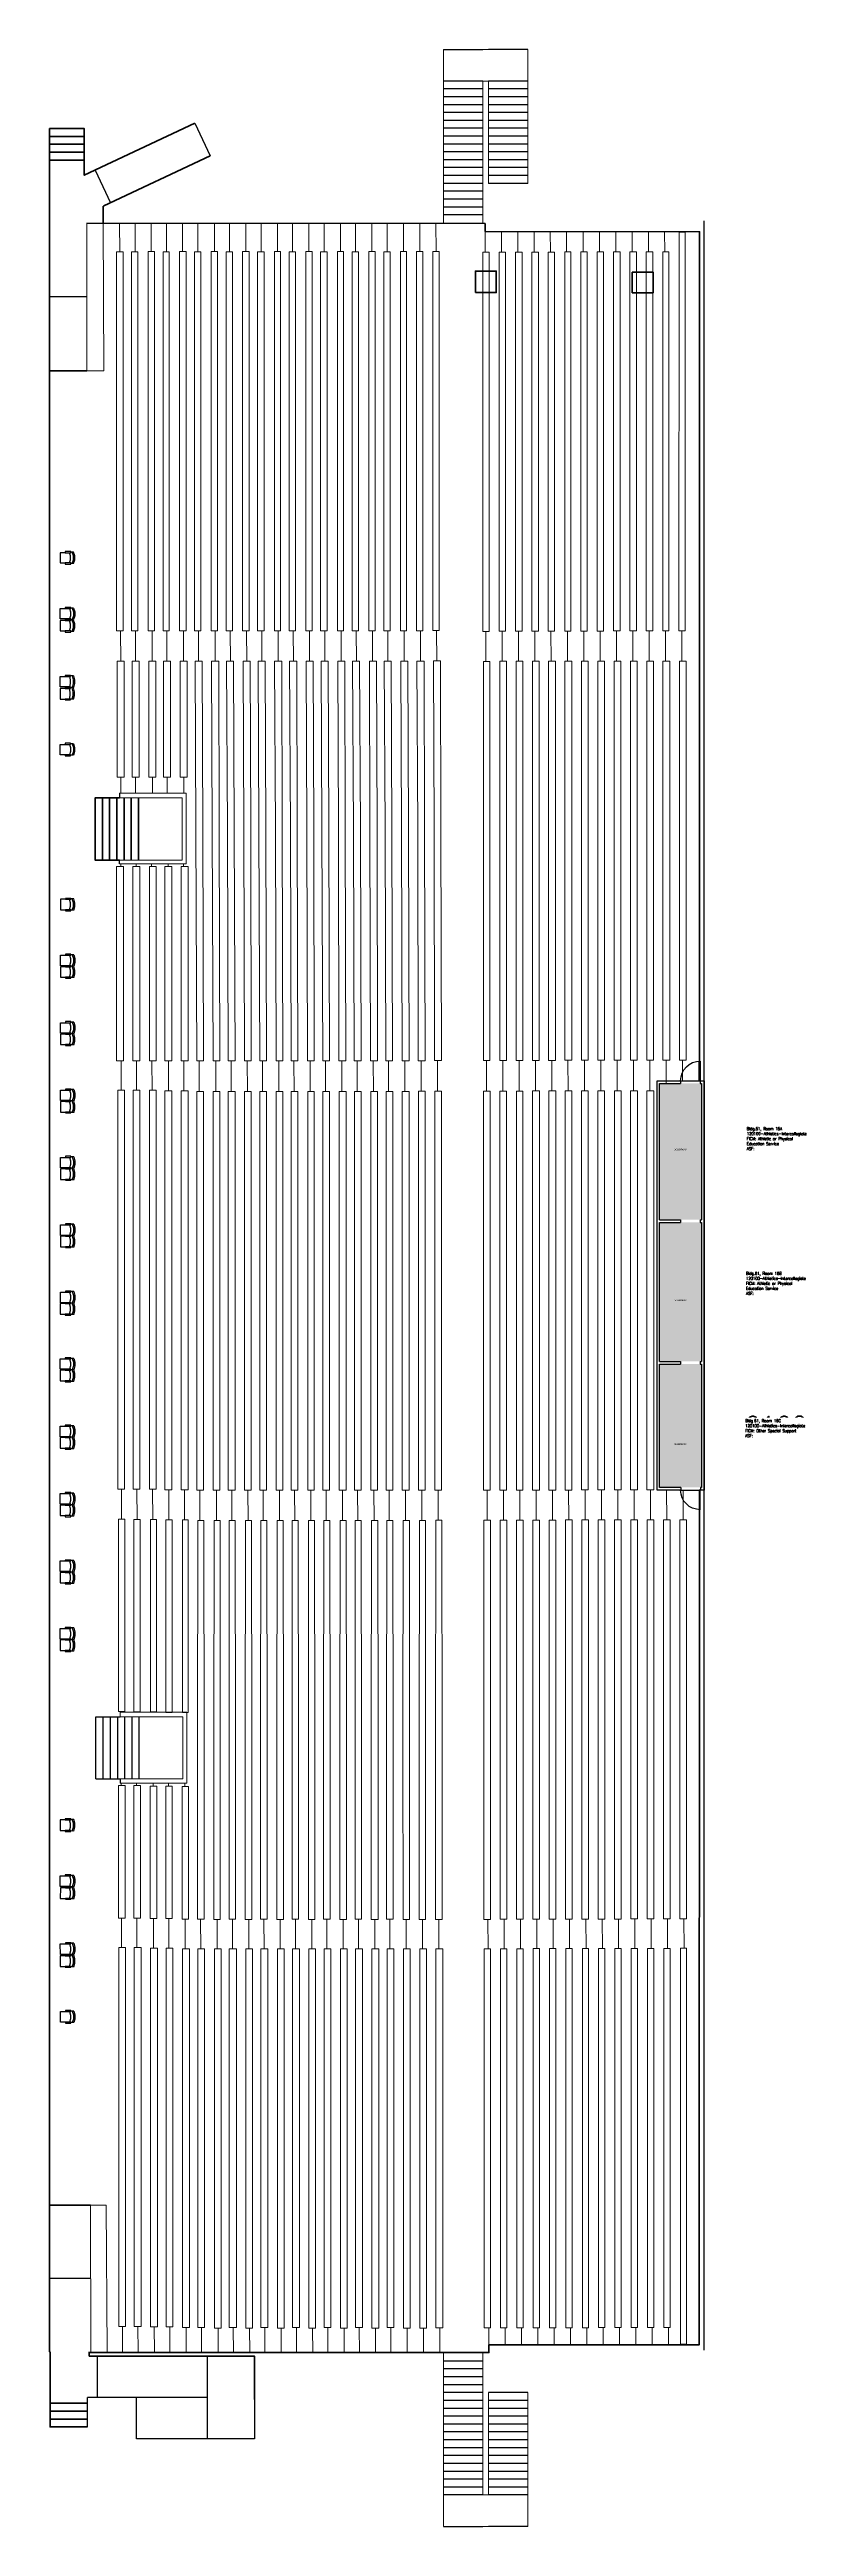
# Model space of a CAD drawing. Header units: inches. Extents: x -8 to 1160, y -269 to 3507.
import ezdxf

# ---------------------------------------------------------------- set-up
doc = ezdxf.new("R2010")
doc.units = ezdxf.units.IN
doc.header["$LTSCALE"] = 10
doc.header["$MEASUREMENT"] = 0
for name, color, linetype in [('A-DOOR', 2, 'CONTINUOUS'), ('A-FLOR', 3, 'CONTINUOUS'), ('A-IDEN-RNUM', 7, 'CONTINUOUS'), ('A-IDEN-SNUM', 4, 'CONTINUOUS'), ('A-IDEN-VNUM', 4, 'CONTINUOUS'), ('A-ROOF', 2, 'CONTINUOUS'), ('A-WALL', 5, 'CONTINUOUS'), ('Rooms-Category-Color', 7, 'CONTINUOUS'), ('Rooms-College-Color', 7, 'CONTINUOUS'), ('Rooms-Department-Color', 7, 'CONTINUOUS'), ('Rooms-Division-Color', 7, 'CONTINUOUS'), ('Rooms-Information', 7, 'CONTINUOUS')]:
    doc.layers.add(name, color=color, linetype=linetype)
doc.styles.add('ROOMVNUMBER', font='simplex.shx', dxfattribs={"width": 0.85})

msp = doc.modelspace()

# ---------------------------------------------------------------- hatches: boundary and pattern name
at = {"layer": 'Rooms-Category-Color', "true_color": 0xfbafa2}
for points in [[(922.5, 1931), (986.5, 1931), (986.5, 1723), (922.5, 1723)], [(922.5, 1719), (986.5, 1719), (986.5, 1507), (922.5, 1507)]]:
    msp.add_hatch(color=21, dxfattribs=at).paths.add_polyline_path(points)
at = {"layer": 'Rooms-Category-Color', "true_color": 0xe3f498}
msp.add_hatch(color=61, dxfattribs=at).paths.add_polyline_path([(922.5, 1503), (986.5, 1503), (986.5, 1315), (922.5, 1315)])
at = {"layer": 'Rooms-College-Color', "true_color": 0xadadad}
for points in [[(922.5, 1931), (986.5, 1931), (986.5, 1723), (922.5, 1723)], [(922.5, 1719), (986.5, 1719), (986.5, 1507), (922.5, 1507)], [(922.5, 1503), (986.5, 1503), (986.5, 1315), (922.5, 1315)]]:
    msp.add_hatch(color=253, dxfattribs=at).paths.add_polyline_path(points)
at = {"layer": 'Rooms-Department-Color', "true_color": 0x604aed}
for points in [[(922.5, 1931), (986.5, 1931), (986.5, 1723), (922.5, 1723)], [(922.5, 1719), (986.5, 1719), (986.5, 1507), (922.5, 1507)], [(922.5, 1503), (986.5, 1503), (986.5, 1315), (922.5, 1315)]]:
    msp.add_hatch(color=173, dxfattribs=at).paths.add_polyline_path(points)
at = {"layer": 'Rooms-Division-Color', "true_color": 0x604aed}
for points in [[(922.5, 1931), (986.5, 1931), (986.5, 1723), (922.5, 1723)], [(922.5, 1719), (986.5, 1719), (986.5, 1507), (922.5, 1507)], [(922.5, 1503), (986.5, 1503), (986.5, 1315), (922.5, 1315)]]:
    msp.add_hatch(color=173, dxfattribs=at).paths.add_polyline_path(points)

# ---------------------------------------------------------------- linework, layer by layer
at = {"layer": 'A-DOOR'}
for p, q in [((982.8, 1935, -1.7), (982.8, 1965, -1.7)), ((982.8, 1965, -1.7), (984.5, 1965, -1.7)), ((984.5, 1965, -1.7), (984.5, 1935, -1.7)), ((984.5, 1935, -1.7), (982.8, 1935, -1.7)), ((984.5, 1311, -1.7), (982.8, 1311, -1.7)), ((982.8, 1311, -1.7), (982.8, 1281, -1.7)), ((984.5, 1281, -1.7), (984.5, 1311, -1.7)), ((982.8, 1281, -1.7), (984.5, 1281, -1.7))]:
    msp.add_line(p, q, dxfattribs=at)
at = {"layer": 'A-DOOR', "extrusion": (0, 0, -1)}
for centre, start, end in [((-984.5, 1935, 1.7), 360, 90), ((-984.5, 1311, 1.7), 270, 0)]:
    msp.add_arc(centre, 30, start, end, dxfattribs=at)
at = {"layer": 'A-FLOR'}
for p, q in [((593.1, 3507.1, -1.7), (653.1, 3507.1, -1.7)), ((721.5, 3507.1, -1.7), (661.5, 3507.1, -1.7)), ((653.1, 3459.1, -1.7), (593.1, 3459.1, -1.7)), ((653.1, 3447.1, -1.7), (593.1, 3447.1, -1.7)), ((721.5, 3459.1, -1.7), (661.5, 3459.1, -1.7)), ((721.5, 3447.1, -1.7), (661.5, 3447.1, -1.7)), ((653.1, 3435.1, -1.7), (593.1, 3435.1, -1.7)), ((653.1, 3423, -1.7), (593.1, 3423, -1.7)), ((653.1, 3411, -1.7), (593.1, 3411, -1.7)), ((653.1, 3399, -1.7), (593.1, 3399, -1.7)), ((721.5, 3435.1, -1.7), (661.5, 3435.1, -1.7)), ((721.5, 3423, -1.7), (661.5, 3423, -1.7)), ((721.5, 3411, -1.7), (661.5, 3411, -1.7)), ((721.5, 3399, -1.7), (661.5, 3399, -1.7)), ((653.1, 3387, -1.7), (593.1, 3387, -1.7)), ((653.1, 3375, -1.7), (593.1, 3375, -1.7)), ((653.1, 3363, -1.7), (593.1, 3363, -1.7)), ((721.5, 3387, -1.7), (661.5, 3387, -1.7)), ((721.5, 3375, -1.7), (661.5, 3375, -1.7)), ((721.5, 3363, -1.7), (661.5, 3363, -1.7)), ((653.1, 3351, -1.7), (593.1, 3351, -1.7)), ((653.1, 3339, -1.7), (593.1, 3339, -1.7)), ((653.1, 3327, -1.7), (593.1, 3327, -1.7)), ((721.5, 3351, -1.7), (661.5, 3351, -1.7)), ((721.5, 3339, -1.7), (661.5, 3339, -1.7)), ((721.5, 3327, -1.7), (661.5, 3327, -1.7)), ((653.1, 3315, -1.7), (593.1, 3315, -1.7)), ((653.1, 3303, -1.7), (593.1, 3303, -1.7)), ((653.1, 3291, -1.7), (593.1, 3291, -1.7)), ((721.5, 3315, -1.7), (661.5, 3315, -1.7)), ((721.5, 3303, -1.7), (661.5, 3303, -1.7)), ((653.1, 3279, -1.7), (593.1, 3279, -1.7)), ((653.1, 3267, -1.7), (593.1, 3267, -1.7)), ((653.1, 3255, -1.7), (593.1, 3255, -1.7)), ((49.2, 3130, -1.7), (-7.5, 3130, -1.7)), ((954.5, 1935, -1.7), (984.5, 1935, -1.7)), ((954.7, 1311, -1.7), (984.7, 1311, -1.7)), ((63.2, 870.6, -1.7), (63.2, 965.3, -1.7)), ((63.2, 965.3, -1.7), (100.1, 965.3, -1.7)), ((74, 870.6, -1.7), (74, 965.3, -1.7)), ((85.2, 870.6, -1.7), (85.2, 965.3, -1.7)), ((96.4, 870.6, -1.7), (96.4, 965.3, -1.7)), ((107.1, 870.6, -1.7), (107.1, 965.3, -1.7)), ((118.3, 870.6, -1.7), (118.3, 965.3, -1.7)), ((129.1, 870.6, -1.7), (129.1, 965.3, -1.7)), ((63.2, 870.6, -1.7), (100.1, 870.5, -1.7)), ((55.2, 108.8, -1.7), (-7.5, 108.8, -1.7)), ((653.1, -16.9, -1.7), (593.1, -16.9, -1.7)), ((653.1, -28.9, -1.7), (593.1, -28.9, -1.7)), ((233, -72.3, -1.7), (50.4, -72.3, -1.7)), ((50.4, -117.2, -1.7), (50.4, -72.3, -1.7)), ((124.9, -135.4, -1.7), (124.9, -72.3, -1.7)), ((653.1, -40.9, -1.7), (593.1, -40.9, -1.7)), ((653.1, -52.9, -1.7), (593.1, -52.9, -1.7)), ((653.1, -64.9, -1.7), (593.1, -64.9, -1.7)), ((721.4, -64.9, -1.7), (661.4, -64.9, -1.7)), ((653.1, -76.9, -1.7), (593.1, -76.9, -1.7)), ((653.1, -89, -1.7), (593.1, -89, -1.7)), ((653.1, -101, -1.7), (593.1, -101, -1.7)), ((653.1, -113, -1.7), (593.1, -113, -1.7)), ((721.4, -76.9, -1.7), (661.4, -76.9, -1.7)), ((721.4, -89, -1.7), (661.4, -89, -1.7)), ((721.4, -101, -1.7), (661.4, -101, -1.7)), ((721.4, -113, -1.7), (661.4, -113, -1.7)), ((653.1, -125, -1.7), (593.1, -125, -1.7)), ((653.1, -137, -1.7), (593.1, -137, -1.7)), ((653.1, -149, -1.7), (593.1, -149, -1.7)), ((721.4, -125, -1.7), (661.4, -125, -1.7)), ((721.4, -137, -1.7), (661.4, -137, -1.7)), ((721.4, -149, -1.7), (661.4, -149, -1.7)), ((653.1, -161, -1.7), (593.1, -161, -1.7)), ((653.1, -173, -1.7), (593.1, -173, -1.7)), ((653.1, -185, -1.7), (593.1, -185, -1.7)), ((721.4, -161, -1.7), (661.4, -161, -1.7)), ((721.4, -173, -1.7), (661.4, -173, -1.7)), ((721.4, -185, -1.7), (661.4, -185, -1.7)), ((653.1, -197, -1.7), (593.1, -197, -1.7)), ((653.1, -209, -1.7), (593.1, -209, -1.7)), ((653.1, -221, -1.7), (593.1, -221, -1.7)), ((721.4, -197, -1.7), (661.4, -197, -1.7)), ((721.4, -209, -1.7), (661.4, -209, -1.7)), ((721.4, -221, -1.7), (661.4, -221, -1.7)), ((593.1, -269, -1.7), (653.1, -269, -1.7)), ((721.4, -269, -1.7), (661.4, -269, -1.7))]:
    msp.add_line(p, q, dxfattribs=at)
at = {"layer": 'A-FLOR', "lineweight": 5}
for points in [[(593.1, 3241.7), (593.1, 3507.1), (721.5, 3507.1), (721.5, 3303)], [(653.1, 3241.8), (653.1, 3459.1), (661.5, 3459.1), (661.5, 3303)], [(952, 2620.8), (961.6, 2620.8), (961.6, 3228.4), (952.1, 3228.4), (952, 2620.8)], [(94.7, 2620.8), (104.6, 2620.8), (104.6, 3198.7), (94.7, 3198.7), (94.7, 2620.8)], [(117.5, 2620.8), (127, 2620.8), (127, 3198.7), (117.5, 3198.7), (117.5, 2620.8)], [(142.7, 2620.8), (152.7, 2620.8), (152.7, 3199.1), (142.7, 3199.1), (142.7, 2620.8)], [(165.5, 2620.8), (175, 2620.8), (175, 3198.7), (165.5, 3198.7), (165.5, 2620.8)], [(190.8, 2620.8), (200.7, 2620.8), (200.7, 3199.1), (190.8, 3199.1), (190.8, 2620.8)], [(213.5, 2620.8), (223, 2620.8), (223, 3198.7), (213.5, 3198.7), (213.5, 2620.8)], [(238.8, 2620.8), (248.7, 2620.8), (248.7, 3199.1), (238.8, 3199.1), (238.8, 2620.8)], [(261.5, 2620.8), (271.5, 2620.8), (271.5, 3198.7), (261.5, 3198.7), (261.5, 2620.8)], [(286.8, 2620.8), (296.7, 2620.8), (296.7, 3199.1), (286.8, 3199.1), (286.8, 2620.8)], [(309.6, 2620.8), (319.5, 2620.8), (319.5, 3198.7), (309.6, 3198.7), (309.6, 2620.8)], [(335.2, 2620.8), (344.7, 2620.8), (344.7, 3199.1), (335.2, 3199.1), (335.2, 2620.8)], [(357.6, 2620.8), (367.5, 2620.8), (367.5, 3198.7), (357.6, 3198.7), (357.6, 2620.8)], [(383.2, 2620.8), (392.8, 2620.8), (392.8, 3199.1), (383.2, 3199.1), (383.2, 2620.8)], [(405.6, 2620.8), (415.5, 2620.8), (415.5, 3198.7), (405.6, 3198.7), (405.6, 2620.8)], [(431.3, 2620.8), (440.8, 2620.8), (440.8, 3199.1), (431.3, 3199.1), (431.3, 2620.8)], [(453.6, 2620.8), (463.6, 2620.8), (463.6, 3198.7), (453.6, 3198.7), (453.6, 2620.8)], [(479.3, 2620.8), (488.8, 2620.8), (488.8, 3199.1), (479.3, 3199.1), (479.3, 2620.8)], [(502.1, 2620.8), (511.6, 2620.8), (511.6, 3198.7), (502.1, 3198.7), (502.1, 2620.8)], [(527.3, 2620.8), (536.8, 2620.8), (536.8, 3199.1), (527.3, 3199.1), (527.3, 2620.8)], [(552.1, 2620.8), (561.7, 2620.8), (561.7, 3199.1), (552.1, 3199.1), (552.1, 2620.8)], [(577, 2621.2), (586.5, 2621.2), (586.5, 3199.1), (577, 3199.1), (577, 2621.2)], [(653.1, 2620), (662.7, 2620), (662.7, 3198.3), (653.1, 3198.3), (653.1, 2620)], [(678, 2620.4), (687.5, 2620.4), (687.5, 3198.3), (678, 3198.3), (678, 2620.4)], [(702.8, 2620.4), (712.8, 2620.4), (712.8, 3198.3), (702.8, 3198.3), (702.8, 2620.4)], [(727.7, 2620.4), (737.6, 2620.4), (737.6, 3198.3), (727.7, 3198.3), (727.7, 2620.4)], [(752.5, 2620.4), (762.4, 2620.4), (762.4, 3198.3), (752.5, 3198.3), (752.5, 2620.4)], [(777.8, 2620.4), (787.3, 2620.4), (787.3, 3198.7), (777.8, 3198.7), (777.8, 2620.4)], [(802.6, 2620.4), (812.1, 2620.4), (812.1, 3198.7), (802.6, 3198.7), (802.6, 2620.4)], [(827.4, 2620.4), (836.9, 2620.4), (836.9, 3198.7), (827.4, 3198.7), (827.4, 2620.4)], [(852.3, 2620.8), (862.2, 2620.8), (862.2, 3198.7), (852.3, 3198.7), (852.3, 2620.8)], [(877.1, 2620.8), (887, 2620.8), (887, 3198.7), (877.1, 3198.7), (877.1, 2620.8)], [(901.9, 2620.8), (911.9, 2620.8), (911.9, 3198.7), (901.9, 3198.7), (901.9, 2620.8)], [(927.2, 2620.8), (936.7, 2620.8), (936.7, 3198.7), (927.2, 3198.7), (927.2, 2620.8)], [(95.5, 2397.7), (106.3, 2397.7), (106.3, 2574.8), (95.5, 2574.8), (95.5, 2397.7)], [(118.3, 2397.7), (129.1, 2397.7), (129.1, 2574.8), (118.3, 2574.8), (118.3, 2397.7)], [(143.6, 2397.7), (154.3, 2397.7), (154.3, 2574.8), (143.6, 2574.8), (143.6, 2397.7)], [(166.3, 2397.7), (177.1, 2397.7), (177.1, 2574.8), (166.3, 2574.8), (166.3, 2397.7)], [(191.6, 2397.7), (202.3, 2397.7), (202.3, 2574.8), (191.6, 2574.8), (191.6, 2397.7)], [(225.9, 2317.3), (225.1, 2574.8), (214.3, 2574.8), (215.6, 2317.3)], [(251.2, 2317.3), (250.4, 2574.8), (239.6, 2574.8), (240.4, 2317.3)], [(274, 2317.3), (273.1, 2574.8), (262.4, 2574.8), (263.6, 2317.3)], [(299.2, 2317.3), (298.4, 2574.8), (287.6, 2574.8), (288.9, 2317.3)], [(322, 2317.3), (321.1, 2574.8), (310.4, 2574.8), (311.6, 2317.3)], [(347.2, 2317.3), (346.4, 2574.8), (335.6, 2574.8), (336.9, 2317.3)], [(370, 2317.3), (369.2, 2574.8), (358.4, 2574.8), (359.6, 2317.3)], [(395.2, 2317.3), (394.4, 2574.8), (383.7, 2574.8), (384.9, 2317.3)], [(418.4, 2317.3), (417.2, 2574.8), (406.4, 2574.8), (407.7, 2317.3)], [(443.3, 2317.3), (442.4, 2574.8), (432.1, 2574.8), (432.9, 2317.3)], [(466.5, 2317.3), (465.2, 2574.8), (454.4, 2574.8), (455.7, 2317.3)], [(491.7, 2317.3), (490.9, 2574.8), (480.1, 2574.8), (480.9, 2317.3)], [(514.5, 2317.3), (513.2, 2574.8), (502.5, 2574.8), (504.1, 2317.3)], [(539.7, 2317.3), (538.9, 2574.8), (528.1, 2574.8), (529, 2317.3)], [(564.1, 2317.3), (563.3, 2574.8), (552.6, 2574.8), (553.8, 2317.3)], [(589, 2317.8), (588.2, 2575.2), (577.8, 2575.2), (578.6, 2317.8)], [(654, 1965.9), (663.9, 1965.9), (663.9, 2574), (654, 2574), (654, 1965.9)], [(678.8, 1965.9), (689.2, 1965.9), (689.2, 2574.4), (678.8, 2574.4), (678.8, 1965.9)], [(703.7, 1965.9), (714, 1965.9), (714, 2574.4), (703.7, 2574.4), (703.7, 1965.9)], [(728.5, 1965.9), (738.8, 1965.9), (738.8, 2574.4), (728.5, 2574.4), (728.5, 1965.9)], [(753.3, 1965.9), (763.7, 1965.9), (763.7, 2574.4), (753.3, 2574.4), (753.3, 1965.9)], [(778.2, 1966.3), (788.5, 1966.3), (788.5, 2574.4), (778.2, 2574.4), (778.2, 1966.3)], [(803.4, 1966.3), (813.4, 1966.3), (813.4, 2574.4), (803.4, 2574.4), (803.4, 1966.3)], [(828.3, 1966.3), (838.6, 1966.3), (838.6, 2574.4), (828.3, 2574.4), (828.3, 1966.3)], [(853.1, 1966.3), (863.4, 1966.3), (863.4, 2574.4), (853.1, 2574.4), (853.1, 1966.3)], [(877.9, 1966.3), (888.3, 1966.3), (888.3, 2574.4), (877.9, 2574.4), (877.9, 1966.3)], [(902.8, 1966.3), (913.1, 1966.3), (913.1, 2574.8), (902.8, 2574.8), (902.8, 1966.3)], [(927.6, 1966.3), (938, 1966.3), (938, 2574.8), (927.6, 2574.8), (927.6, 1966.3)], [(952.9, 1966.3), (962.8, 1966.3), (962.8, 2574.8), (952.9, 2574.8), (952.9, 1966.3)], [(215.6, 2317.3), (216.8, 1965.5), (227.2, 1965.5), (225.9, 2317.3)], [(240.4, 2317.3), (241.7, 1965.5), (252, 1965.5), (251.2, 2317.3)], [(263.6, 2317.3), (264.8, 1965.5), (275.2, 1965.5), (274, 2317.3)], [(288.9, 2317.3), (289.7, 1965.5), (300, 1965.5), (299.2, 2317.3)], [(311.6, 2317.3), (312.9, 1965.5), (323.2, 1965.5), (322, 2317.3)], [(336.9, 2317.3), (337.7, 1965.5), (348.1, 1965.5), (347.2, 2317.3)], [(359.6, 2317.3), (360.9, 1965.5), (371.2, 1965.5), (370, 2317.3)], [(384.9, 2317.3), (385.7, 1965.5), (396.1, 1965.5), (395.2, 2317.3)], [(407.7, 2317.3), (408.9, 1965.5), (419.3, 1965.5), (418.4, 2317.3)], [(432.9, 2317.3), (433.7, 1965.5), (444.1, 1965.5), (443.3, 2317.3)], [(455.7, 2317.3), (456.9, 1965.5), (467.3, 1965.5), (466.5, 2317.3)], [(480.9, 2317.3), (481.8, 1965.5), (492.5, 1965.5), (491.7, 2317.3)], [(504.1, 2317.3), (504.9, 1965.5), (515.3, 1965.5), (514.5, 2317.3)], [(529, 2317.3), (529.8, 1965.5), (540.6, 1965.5), (539.7, 2317.3)], [(553.8, 2317.3), (554.6, 1965.5), (565, 1965.5), (564.1, 2317.3)], [(578.6, 2317.8), (579.5, 1965.9), (589.8, 1965.9), (589, 2317.8)], [(94.7, 1965.5), (105.1, 1965.5), (105.1, 2261.5), (94.7, 2261.5), (94.7, 1965.5)], [(119.5, 1965.5), (130.3, 1965.5), (130.3, 2261.5), (119.5, 2261.5), (119.5, 1965.5)], [(144.8, 1965.5), (155.1, 1965.5), (155.1, 2261.5), (144.8, 2261.5), (144.8, 1965.5)], [(168, 1965.5), (178.7, 1965.5), (178.7, 2261.5), (168, 2261.5), (168, 1965.5)], [(193.2, 1965.5), (203.6, 1965.5), (203.6, 2261.5), (193.2, 2261.5), (193.2, 1965.5)], [(96.4, 1312.2), (106.7, 1312.2), (106.7, 1920.4), (96.4, 1920.4), (96.4, 1312.2)], [(120, 1312.2), (130.3, 1312.2), (130.3, 1920.4), (120, 1920.4), (120, 1312.2)], [(144.8, 1312.2), (155.1, 1312.2), (155.1, 1920.4), (144.8, 1920.4), (144.8, 1312.2)], [(168.4, 1311.4), (178.7, 1311.4), (178.7, 1919.5), (168.4, 1919.5), (168.4, 1311.4)], [(193.2, 1311.4), (203.6, 1311.4), (203.6, 1919.5), (193.2, 1919.5), (193.2, 1311.4)], [(216.8, 1310.6), (227.2, 1310.6), (227.2, 1918.7), (216.8, 1918.7), (216.8, 1310.6)], [(241.7, 1310.6), (252, 1310.6), (252, 1918.7), (241.7, 1918.7), (241.7, 1310.6)], [(264.8, 1310.6), (275.2, 1310.6), (275.2, 1918.7), (264.8, 1918.7), (264.8, 1310.6)], [(289.7, 1310.6), (300, 1310.6), (300, 1918.7), (289.7, 1918.7), (289.7, 1310.6)], [(312.9, 1310.6), (323.2, 1310.6), (323.2, 1918.7), (312.9, 1918.7), (312.9, 1310.6)], [(338.1, 1310.6), (348.1, 1310.6), (348.1, 1918.7), (338.1, 1918.7), (338.1, 1310.6)], [(360.9, 1310.6), (371.2, 1310.6), (371.2, 1918.7), (360.9, 1918.7), (360.9, 1310.6)], [(386.1, 1310.6), (396.1, 1310.6), (396.1, 1918.7), (386.1, 1918.7), (386.1, 1310.6)], [(409.3, 1310.6), (419.3, 1310.6), (419.3, 1918.7), (409.3, 1918.7), (409.3, 1310.6)], [(434.2, 1310.6), (444.5, 1310.6), (444.5, 1918.7), (434.2, 1918.7), (434.2, 1310.6)], [(457.3, 1310.6), (467.3, 1310.6), (467.3, 1918.7), (457.3, 1918.7), (457.3, 1310.6)], [(482.2, 1310.6), (492.5, 1310.6), (492.5, 1918.7), (482.2, 1918.7), (482.2, 1310.6)], [(505.4, 1310.6), (515.7, 1310.6), (515.7, 1918.7), (505.4, 1918.7), (505.4, 1310.6)], [(530.2, 1310.6), (540.6, 1310.6), (540.6, 1918.7), (530.2, 1918.7), (530.2, 1310.6)], [(555, 1310.6), (565, 1310.6), (565, 1919.1), (555, 1919.1), (555, 1310.6)], [(579.9, 1310.6), (590.2, 1310.6), (590.2, 1919.1), (579.9, 1919.1), (579.9, 1310.6)], [(654, 1311), (664.3, 1311), (664.3, 1919.1), (654, 1919.1), (654, 1311)], [(678.8, 1311), (689.2, 1311), (689.2, 1919.1), (678.8, 1919.1), (678.8, 1311)], [(704.1, 1310.6), (714, 1310.6), (714, 1919.1), (704.1, 1919.1), (704.1, 1310.6)], [(728.9, 1311), (739.3, 1311), (739.3, 1919.5), (728.9, 1919.5), (728.9, 1311)], [(753.7, 1311), (764.1, 1311), (764.1, 1919.5), (753.7, 1919.5), (753.7, 1311)], [(778.6, 1311), (788.9, 1311), (788.9, 1919.5), (778.6, 1919.5), (778.6, 1311)], [(803.4, 1311.4), (813.8, 1311.4), (813.8, 1919.5), (803.4, 1919.5), (803.4, 1311.4)], [(828.3, 1311.4), (838.6, 1311.4), (838.6, 1919.5), (828.3, 1919.5), (828.3, 1311.4)], [(853.5, 1311.4), (863.9, 1311.4), (863.9, 1919.5), (853.5, 1919.5), (853.5, 1311.4)], [(878.3, 1311.4), (888.7, 1311.4), (888.7, 1919.5), (878.3, 1919.5), (878.3, 1311.4)], [(903.2, 1311.4), (913.5, 1311.4), (913.5, 1919.5), (903.2, 1919.5), (903.2, 1311.4)], [(97.6, 973.6), (107.1, 973.6), (107.1, 1266.7), (97.6, 1266.7), (97.6, 973.6)], [(121.2, 972.8), (130.7, 972.8), (130.7, 1266.3), (121.2, 1266.3), (121.2, 972.8)], [(146.5, 972.8), (155.6, 972.8), (155.6, 1266.3), (146.5, 1266.3), (146.5, 972.8)], [(169.6, 972), (179.2, 972), (179.2, 1265.5), (169.6, 1265.5), (169.6, 972)], [(194.9, 972), (204, 972), (204, 1265.5), (194.9, 1265.5), (194.9, 972)], [(228, 918.6), (227.6, 1264.6), (218.5, 1264.6), (218.1, 918.6)], [(252.8, 918.6), (252.4, 1264.6), (243.3, 1264.6), (242.9, 918.6)], [(276, 918.6), (275.6, 1264.6), (266.5, 1264.6), (266.1, 918.6)], [(300.9, 918.6), (300.5, 1264.6), (291.3, 1264.6), (290.9, 918.6)], [(324, 918.6), (323.6, 1264.6), (314.5, 1264.6), (314.1, 918.6)], [(348.9, 918.6), (348.5, 1264.6), (339.4, 1264.6), (338.9, 918.6)], [(372.1, 918.6), (371.7, 1264.6), (362.5, 1264.6), (362.1, 918.6)], [(396.9, 918.6), (396.5, 1264.6), (387.4, 1264.6), (387, 918.6)], [(420.1, 918.6), (419.7, 1264.6), (410.6, 1264.6), (410.2, 918.6)], [(445.3, 918.6), (444.9, 1264.6), (435.4, 1264.6), (435, 918.6)], [(468.1, 918.6), (467.7, 1264.6), (458.6, 1264.6), (458.2, 918.6)], [(493.4, 918.6), (492.9, 1264.6), (483.4, 1264.6), (483, 918.6)], [(516.5, 918.6), (515.7, 1264.6), (506.6, 1264.6), (506.2, 918.6)], [(541.4, 918.6), (541, 1264.6), (531.4, 1264.6), (531, 918.6)], [(565.8, 918.6), (565.4, 1264.6), (556.3, 1264.6), (555.9, 918.6)], [(591.1, 918.6), (590.6, 1265.1), (581.1, 1265.1), (580.7, 918.6)], [(654.4, 656.5), (664.7, 656.5), (664.7, 1265.1), (654.4, 1265.1), (654.4, 656.5)], [(679.2, 656.9), (689.6, 656.9), (689.6, 1265.1), (679.2, 1265.1), (679.2, 656.9)], [(704.1, 656.9), (714.4, 656.9), (714.4, 1265.1), (704.1, 1265.1), (704.1, 656.9)], [(729.3, 656.9), (739.3, 656.9), (739.3, 1265.1), (729.3, 1265.1), (729.3, 656.9)], [(754.2, 656.9), (764.5, 656.9), (764.5, 1265.1), (754.2, 1265.1), (754.2, 656.9)], [(779, 656.9), (789.3, 656.9), (789.3, 1265.5), (779, 1265.5), (779, 656.9)], [(803.8, 656.9), (814.2, 656.9), (814.2, 1265.5), (803.8, 1265.5), (803.8, 656.9)], [(828.7, 656.9), (839, 656.9), (839, 1265.5), (828.7, 1265.5), (828.7, 656.9)], [(853.5, 656.9), (863.9, 656.9), (863.9, 1265.5), (853.5, 1265.5), (853.5, 656.9)], [(878.8, 657.3), (888.7, 657.3), (888.7, 1265.5), (878.8, 1265.5), (878.8, 657.3)], [(903.6, 657.3), (913.9, 657.3), (913.9, 1265.5), (903.6, 1265.5), (903.6, 657.3)], [(928.4, 657.3), (938.8, 657.3), (938.8, 1265.5), (928.4, 1265.5), (928.4, 657.3)], [(953.3, 657.3), (963.6, 657.3), (963.6, 1265.5), (953.3, 1265.5), (953.3, 657.3)], [(218.1, 918.6), (218.1, 656.9), (228, 656.9), (228, 918.6)], [(242.9, 918.6), (242.9, 656.1), (252.8, 656.1), (252.8, 918.6)], [(266.1, 918.6), (266.1, 656.9), (276, 656.9), (276, 918.6)], [(290.9, 918.6), (290.9, 656.1), (300.9, 656.1), (300.9, 918.6)], [(314.1, 918.6), (314.1, 656.9), (324, 656.9), (324, 918.6)], [(338.9, 918.6), (338.9, 656.1), (348.9, 656.1), (348.9, 918.6)], [(362.1, 918.6), (362.1, 656.9), (372.1, 656.9), (372.1, 918.6)], [(387, 918.6), (387, 656.1), (396.9, 656.1), (396.9, 918.6)], [(410.2, 918.6), (410.2, 656.9), (420.1, 656.9), (420.1, 918.6)], [(435, 918.6), (435, 656.1), (445.3, 656.1), (445.3, 918.6)], [(458.2, 918.6), (458.2, 656.9), (468.1, 656.9), (468.1, 918.6)], [(483, 918.6), (483, 656.1), (493.4, 656.1), (493.4, 918.6)], [(506.2, 918.6), (506.2, 656.9), (516.5, 656.9), (516.5, 918.6)], [(531, 918.6), (531.4, 656.1), (541.4, 656.1), (541.4, 918.6)], [(555.9, 918.6), (555.9, 656.1), (565.8, 656.1), (565.8, 918.6)], [(580.7, 918.6), (580.7, 656.1), (591.1, 656.1), (591.1, 918.6)], [(97.6, 658.2), (107.5, 658.2), (107.5, 860.6), (97.6, 860.6), (97.6, 658.2)], [(120.8, 658.2), (131.1, 658.2), (131.1, 860.6), (120.8, 860.6), (120.8, 658.2)], [(146, 657.8), (156, 657.8), (156, 859.8), (146, 859.8), (146, 657.8)], [(169.6, 657.8), (179.6, 657.8), (179.6, 859.8), (169.6, 859.8), (169.6, 657.8)], [(194.5, 656.9), (204.4, 656.9), (204.4, 859), (194.5, 859), (194.5, 656.9)], [(98, 36), (108.4, 36), (108.4, 613.5), (98, 613.5), (98, 36)], [(121.6, 36), (132, 36), (132, 613.5), (121.6, 613.5), (121.6, 36)], [(146.5, 35.2), (156.8, 35.2), (156.8, 612.6), (146.5, 612.6), (146.5, 35.2)], [(170.1, 35.2), (180.4, 35.2), (180.4, 612.6), (170.1, 612.6), (170.1, 35.2)], [(194.9, 34.3), (205.7, 34.3), (205.7, 611.8), (194.9, 611.8), (194.9, 34.3)], [(218.5, 34.3), (228.8, 34.3), (228.8, 611.8), (218.5, 611.8), (218.5, 34.3)], [(243.7, 33.5), (254.1, 33.5), (254.1, 611.4), (243.7, 611.4), (243.7, 33.5)], [(266.5, 34.3), (277.3, 34.3), (277.3, 611.8), (266.5, 611.8), (266.5, 34.3)], [(291.8, 33.5), (302.1, 33.5), (302.1, 611.4), (291.8, 611.4), (291.8, 33.5)], [(314.5, 34.3), (325.3, 34.3), (325.3, 611.8), (314.5, 611.8), (314.5, 34.3)], [(339.8, 33.5), (350.1, 33.5), (350.1, 611.4), (339.8, 611.4), (339.8, 33.5)], [(363, 34.3), (373.3, 34.3), (373.3, 611.8), (363, 611.8), (363, 34.3)], [(387.8, 33.5), (398.1, 33.5), (398.1, 611.4), (387.8, 611.4), (387.8, 33.5)], [(411, 34.3), (421.3, 34.3), (421.3, 611.8), (411, 611.8), (411, 34.3)], [(435.8, 33.5), (446.2, 33.5), (446.2, 611.4), (435.8, 611.4), (435.8, 33.5)], [(459, 34.3), (469.3, 34.3), (469.3, 611.8), (459, 611.8), (459, 34.3)], [(483.8, 33.5), (494.2, 33.5), (494.2, 611.4), (483.8, 611.4), (483.8, 33.5)], [(507, 34.3), (517.4, 34.3), (517.4, 611.8), (507, 611.8), (507, 34.3)], [(531.9, 33.5), (542.2, 33.5), (542.2, 611.4), (531.9, 611.4), (531.9, 33.5)], [(556.7, 33.5), (567, 33.5), (567, 611.4), (556.7, 611.4), (556.7, 33.5)], [(581.5, 33.9), (591.9, 33.9), (591.9, 611.4), (581.5, 611.4), (581.5, 33.9)], [(655.2, 33.9), (664.7, 33.9), (664.7, 611.8), (655.2, 611.8), (655.2, 33.9)], [(680.1, 33.9), (689.6, 33.9), (689.6, 611.8), (680.1, 611.8), (680.1, 33.9)], [(704.9, 33.9), (714.4, 33.9), (714.4, 611.8), (704.9, 611.8), (704.9, 33.9)], [(729.7, 33.9), (739.3, 33.9), (739.3, 612.2), (729.7, 612.2), (729.7, 33.9)], [(754.6, 33.9), (764.5, 33.9), (764.5, 612.2), (754.6, 612.2), (754.6, 33.9)], [(779.4, 33.9), (789.3, 33.9), (789.3, 612.2), (779.4, 612.2), (779.4, 33.9)], [(804.7, 33.9), (814.2, 33.9), (814.2, 612.2), (804.7, 612.2), (804.7, 33.9)], [(829.5, 34.3), (839, 34.3), (839, 612.2), (829.5, 612.2), (829.5, 34.3)], [(854.3, 34.3), (863.9, 34.3), (863.9, 612.2), (854.3, 612.2), (854.3, 34.3)], [(879.2, 34.3), (888.7, 34.3), (888.7, 612.2), (879.2, 612.2), (879.2, 34.3)], [(904, 34.3), (913.9, 34.3), (913.9, 612.2), (904, 612.2), (904, 34.3)], [(928.8, 34.3), (938.8, 34.3), (938.8, 612.2), (928.8, 612.2), (928.8, 34.3)], [(593.1, -3.7), (593.1, -269), (721.4, -269), (721.4, -64.9)], [(653.1, -3.7), (653.1, -221), (661.4, -221), (661.4, -64.9)]]:
    msp.add_lwpolyline(points, dxfattribs=at)
at = {"layer": 'A-FLOR', "lineweight": 53}
for points in [[(-6.7, -2.9), (-7.5, -2.9), (-7.5, 3386.6), (45.4, 3386.6), (45.4, 3315.3), (213.8, 3394.7)], [(45.4, 3374.6), (-7.5, 3374.6)], [(45.4, 3362.6), (-7.5, 3362.6)], [(45.4, 3350.6), (-7.5, 3350.6)], [(45.4, 3338.6), (-7.5, 3338.6)], [(237.3, 3345), (75.3, 3268.6), (74, 3267.8), (74, 3242.6)], [(99.3, 2366.2), (62, 2366.2), (62, 2271.4), (99.3, 2271.4)], [(73.2, 2366.2), (73.2, 2271.4)], [(83.9, 2366.2), (83.9, 2271.4)], [(95.1, 2366.2), (95.1, 2271.4)], [(106.3, 2366.2), (106.3, 2271.4)], [(117.1, 2366.2), (117.1, 2271.4)], [(128.2, 2366.2), (128.2, 2271.4)], [(-6.7, -2.9), (-6.7, -117.2), (50.4, -117.2)], [(50.4, -81.2), (-6.7, -81.2)], [(50.4, -93.2), (-6.7, -93.2)], [(50.4, -105.2), (-6.7, -105.2)]]:
    msp.add_lwpolyline(points, dxfattribs=at)
at = {"layer": 'A-FLOR', "lineweight": 25}
for points in [[(213.8, 3394.7), (237.3, 3345)], [(62, 3323.3), (85.2, 3273.6)], [(16.5, 2740), (8.6, 2740), (8.6, 2724.3), (16.5, 2724.3)], [(16.5, 2740), (24.8, 2740), (24.8, 2741.7), (16.5, 2741.7), (16.5, 2740)], [(16.5, 2722.6), (24.8, 2722.6), (24.8, 2724.3), (16.5, 2724.3), (16.5, 2722.6)], [(22.7, 2724.3), (24.3, 2729.2), (24.3, 2735), (23.1, 2740)], [(28.9, 2740.8), (24.8, 2740.8)], [(28.9, 2723.4), (24.8, 2723.4)], [(27.2, 2723.4), (28.9, 2729.2), (28.9, 2735), (27.2, 2740.8)], [(28.9, 2723.4), (31, 2729.2), (31, 2735), (28.9, 2740.8)], [(16.5, 2639), (8.6, 2639), (8.6, 2654.7), (16.5, 2654.7)], [(16.5, 2654.7), (24.8, 2654.7), (24.8, 2656.4), (16.5, 2656.4), (16.5, 2654.7)], [(22.7, 2654.7), (24.3, 2649.8), (24.3, 2644), (22.7, 2639)], [(28.9, 2655.6), (24.8, 2655.6)], [(27.2, 2655.6), (28.9, 2649.8), (28.9, 2644), (27.2, 2638.2)], [(28.9, 2655.6), (31, 2649.8), (31, 2644), (28.9, 2638.2)], [(16.5, 2636.5), (8.6, 2636.5), (8.6, 2620.8), (16.5, 2620.8)], [(16.5, 2637.3), (24.8, 2637.3), (24.8, 2639), (16.5, 2639), (16.5, 2637.3)], [(16.5, 2636.5), (24.8, 2636.5), (24.8, 2638.2), (16.5, 2638.2), (16.5, 2636.5)], [(16.5, 2619.1), (24.8, 2619.1), (24.8, 2620.8), (16.5, 2620.8), (16.5, 2619.1)], [(22.7, 2620.8), (24.3, 2625.8), (24.3, 2631.1), (22.7, 2636.5)], [(28.9, 2638.2), (24.8, 2638.2)], [(28.9, 2637.3), (24.8, 2637.3)], [(28.9, 2620), (24.8, 2620)], [(27.2, 2620), (28.9, 2625.8), (28.9, 2631.5), (27.2, 2637.3)], [(28.9, 2620), (31, 2625.8), (31, 2631.5), (28.9, 2637.3)], [(16.5, 2535.5), (8.6, 2535.5), (8.6, 2551.2), (16.5, 2551.2)], [(16.5, 2533), (8.6, 2533), (8.6, 2516.9), (16.5, 2516.9)], [(16.5, 2551.2), (24.3, 2551.2), (24.3, 2552.9), (16.5, 2552.9), (16.5, 2551.2)], [(16.5, 2533.9), (24.3, 2533.9), (24.3, 2535.5), (16.5, 2535.5), (16.5, 2533.9)], [(16.5, 2533), (24.3, 2533), (24.3, 2534.7), (16.5, 2534.7), (16.5, 2533)], [(22.7, 2551.2), (23.9, 2546.3), (23.9, 2540.5), (22.7, 2535.5)], [(22.7, 2516.9), (23.9, 2522.3), (23.9, 2527.6), (22.7, 2533)], [(28.9, 2552.1), (24.3, 2552.1)], [(28.9, 2534.7), (24.3, 2534.7)], [(28.9, 2533.9), (24.3, 2533.9)], [(26.8, 2552.1), (28.5, 2546.3), (28.5, 2540.5), (26.8, 2534.7)], [(26.8, 2516.5), (28.5, 2522.3), (28.5, 2528.1), (26.8, 2533.9)], [(28.9, 2552.1), (30.5, 2546.3), (30.5, 2540.5), (28.9, 2534.7)], [(28.9, 2516.5), (30.5, 2522.3), (30.5, 2528.1), (28.9, 2533.9)], [(16.5, 2515.6), (24.3, 2515.6), (24.3, 2516.9), (16.5, 2516.9), (16.5, 2515.6)], [(28.9, 2516.5), (24.3, 2516.5)], [(16.5, 2432), (8.6, 2432), (8.6, 2447.7), (16.5, 2447.7)], [(16.5, 2447.7), (24.3, 2447.7), (24.3, 2449.4), (16.5, 2449.4), (16.5, 2447.7)], [(16.5, 2430.4), (24.3, 2430.4), (24.3, 2432), (16.5, 2432), (16.5, 2430.4)], [(22.7, 2447.7), (24.3, 2442.8), (24.3, 2437), (22.7, 2432)], [(28.9, 2448.6), (24.3, 2448.6)], [(28.9, 2431.2), (24.3, 2431.2)], [(26.8, 2448.6), (28.9, 2442.8), (28.9, 2437), (26.8, 2431.2)], [(28.9, 2448.6), (30.5, 2442.8), (30.5, 2437), (28.9, 2431.2)], [(16.9, 2211.8), (9, 2211.8), (9, 2195.6), (16.9, 2195.6)], [(24.8, 2211.4), (24.8, 2213), (16.9, 2213), (16.9, 2211.8), (24.8, 2211.4)], [(16.9, 2194), (24.8, 2194), (24.8, 2195.6), (16.9, 2195.6), (16.9, 2194)], [(23.1, 2195.6), (24.3, 2201), (24.3, 2206.4), (23.1, 2211.4)], [(29.3, 2212.2), (24.8, 2212.2)], [(29.3, 2194.8), (24.8, 2194.8)], [(27.2, 2194.8), (28.9, 2200.6), (28.9, 2206.4), (27.2, 2212.2)], [(29.3, 2194.8), (31, 2200.6), (31, 2206.4), (29.3, 2212.2)], [(16.9, 2110.4), (9, 2110.4), (9, 2126.5), (16.9, 2126.5)], [(16.9, 2126.5), (24.8, 2126.5), (24.8, 2127.8), (16.9, 2127.8), (16.9, 2126.5)], [(23.1, 2126.5), (24.3, 2121.1), (24.3, 2115.7), (23.1, 2110.4)], [(29.3, 2126.9), (24.8, 2126.9)], [(27.2, 2126.9), (28.9, 2121.5), (28.9, 2115.3), (27.2, 2109.5)], [(29.3, 2126.9), (31, 2121.5), (31, 2115.3), (29.3, 2109.5)], [(16.9, 2108.7), (9, 2108.7), (9, 2093), (16.9, 2093)], [(16.9, 2108.7), (24.8, 2108.7), (24.8, 2110.4), (16.9, 2110.4), (16.9, 2108.7)], [(16.9, 2108.7), (24.8, 2108.7), (24.8, 2110.4), (16.9, 2110.4), (16.9, 2108.7)], [(16.9, 2091.3), (24.8, 2091.3), (24.8, 2093), (16.9, 2093), (16.9, 2091.3)], [(23.1, 2093), (24.3, 2097.9), (24.3, 2103.7), (23.1, 2108.7)], [(29.3, 2109.5), (24.8, 2109.5)], [(29.3, 2109.5), (24.8, 2109.5)], [(29.3, 2092.2), (24.8, 2092.2)], [(27.2, 2092.2), (28.9, 2097.9), (28.9, 2103.7), (27.2, 2109.5)], [(29.3, 2092.2), (31, 2097.9), (31, 2103.7), (29.3, 2109.5)], [(16.9, 2007.7), (9, 2007.7), (9, 2023.4), (16.9, 2023.4)], [(16.9, 2006), (9, 2006), (9, 1990.3), (16.9, 1990.3)], [(16.9, 2023.4), (24.8, 2023.4), (24.8, 2025.1), (16.9, 2025.1), (16.9, 2023.4)], [(16.9, 2006), (24.8, 2006), (24.8, 2007.7), (16.9, 2007.7), (16.9, 2006)], [(16.9, 2006), (24.8, 2006), (24.8, 2007.7), (16.9, 2007.7), (16.9, 2006)], [(23.1, 2023.4), (24.3, 2018.5), (24.3, 2013.1), (23.1, 2007.7)], [(23.1, 1990.3), (24.3, 1995.3), (24.3, 2000.7), (23.1, 2006)], [(29.3, 2024.3), (24.8, 2024.3)], [(29.3, 2006.9), (24.8, 2006.9)], [(29.3, 2006.9), (24.8, 2006.9)], [(27.2, 2024.3), (28.9, 2018.5), (28.9, 2012.7), (27.2, 2006.9)], [(27.2, 1989.5), (28.9, 1995.3), (28.9, 2001.1), (27.2, 2006.9)], [(29.3, 2024.3), (31, 2018.5), (31, 2012.7), (29.3, 2006.9)], [(29.3, 1989.5), (31, 1995.3), (31, 2001.1), (29.3, 2006.9)], [(16.9, 1988.7), (24.8, 1988.7), (24.8, 1990.3), (16.9, 1990.3), (16.9, 1988.7)], [(29.3, 1989.5), (24.8, 1989.5)], [(16.9, 1905), (9, 1905), (9, 1920.8), (16.9, 1920.8)], [(16.9, 1903.4), (9, 1903.4), (9, 1887.2), (16.9, 1887.2)], [(16.9, 1920.8), (24.8, 1920.8), (24.8, 1922.4), (16.9, 1922.4), (16.9, 1920.8)], [(16.9, 1903.4), (24.8, 1903.4), (24.8, 1905), (16.9, 1905), (16.9, 1903.4)], [(16.9, 1903.4), (24.8, 1903.4), (24.8, 1905), (16.9, 1905), (16.9, 1903.4)], [(23.1, 1920.8), (24.3, 1915.8), (24.3, 1910), (23.1, 1905)], [(23.1, 1887.2), (24.3, 1892.6), (24.3, 1898), (23.1, 1903.4)], [(29.3, 1921.6), (24.8, 1921.6)], [(29.3, 1904.2), (24.8, 1904.2)], [(29.3, 1904.2), (24.8, 1904.2)], [(27.2, 1921.6), (28.9, 1915.8), (28.9, 1910), (27.2, 1904.2)], [(27.2, 1886.8), (28.9, 1892.2), (28.9, 1898.4), (27.2, 1904.2)], [(29.3, 1921.6), (31, 1915.8), (31, 1910), (29.3, 1904.2)], [(29.3, 1886.8), (31, 1892.2), (31, 1898.4), (29.3, 1904.2)], [(16.9, 1886), (24.8, 1886), (24.8, 1887.2), (16.9, 1887.2), (16.9, 1886)], [(29.3, 1886.8), (24.8, 1886.8)], [(16.9, 1802.4), (9, 1802.4), (9, 1818.1), (16.9, 1818.1)], [(16.9, 1818.1), (24.8, 1818.1), (24.8, 1819.8), (16.9, 1819.8), (16.9, 1818.1)], [(23.1, 1818.1), (24.3, 1812.7), (24.3, 1807.3), (23.1, 1802.4)], [(29.3, 1818.9), (24.8, 1818.9)], [(27.2, 1818.9), (28.9, 1813.1), (28.9, 1807.3), (27.2, 1801.5)], [(29.3, 1818.9), (31, 1813.1), (31, 1807.3), (29.3, 1801.5)], [(16.9, 1800.7), (9, 1800.7), (9, 1784.6), (16.9, 1784.6)], [(16.9, 1800.7), (24.8, 1800.7), (24.8, 1802.4), (16.9, 1802.4), (16.9, 1800.7)], [(16.9, 1800.7), (24.8, 1800.7), (24.8, 1802.4), (16.9, 1802.4), (16.9, 1800.7)], [(16.9, 1783.3), (24.8, 1783.3), (24.8, 1784.6), (16.9, 1784.6), (16.9, 1783.3)], [(23.1, 1784.6), (24.3, 1790), (24.3, 1795.3), (23.1, 1800.7)], [(29.3, 1801.5), (24.8, 1801.5)], [(29.3, 1801.5), (24.8, 1801.5)], [(29.3, 1783.7), (24.8, 1783.7)], [(27.2, 1783.7), (28.9, 1789.5), (28.9, 1795.8), (27.2, 1801.5)], [(29.3, 1783.7), (31, 1789.5), (31, 1795.8), (29.3, 1801.5)], [(16.9, 1699.3), (9, 1699.3), (9, 1715.4), (16.9, 1715.4)], [(16.9, 1715.4), (24.8, 1715.4), (24.8, 1717.1), (16.9, 1717.1), (16.9, 1715.4)], [(16.9, 1698.1), (24.8, 1698.1), (24.8, 1699.3), (16.9, 1699.3), (16.9, 1698.1)], [(16.9, 1698.1), (24.8, 1698.1), (24.8, 1699.3), (16.9, 1699.3), (16.9, 1698.1)], [(23.1, 1715.4), (24.3, 1710.1), (24.3, 1704.7), (23.1, 1699.3)], [(29.3, 1716.3), (24.8, 1716.3)], [(27.2, 1716.3), (28.9, 1710.5), (28.9, 1704.3), (27.2, 1698.9)], [(29.3, 1716.3), (31, 1710.5), (31, 1704.3), (29.3, 1698.9)], [(16.9, 1698.1), (9, 1698.1), (9, 1681.9), (16.9, 1681.9)], [(16.9, 1680.7), (24.8, 1680.7), (24.8, 1681.9), (16.9, 1681.9), (16.9, 1680.7)], [(23.1, 1681.9), (24.3, 1687.3), (24.3, 1692.7), (23.1, 1698.1)], [(29.3, 1698.9), (24.8, 1698.9)], [(29.3, 1698.9), (24.8, 1698.9)], [(29.3, 1681.1), (24.8, 1681.1)], [(27.2, 1681.1), (28.9, 1686.9), (28.9, 1693.1), (27.2, 1698.9)], [(29.3, 1681.1), (31, 1686.9), (31, 1693.1), (29.3, 1698.9)], [(16.5, 1595.4), (8.6, 1595.4), (8.6, 1579.2), (16.5, 1579.2)], [(16.9, 1596.6), (9, 1596.6), (9, 1612.8), (16.9, 1612.8)], [(16.5, 1595.4), (24.8, 1595.4), (24.8, 1596.6), (16.5, 1596.6), (16.5, 1595.4)], [(16.9, 1612.8), (24.8, 1612.8), (24.8, 1614.4), (16.9, 1614.4), (16.9, 1612.8)], [(16.9, 1595.4), (24.8, 1595.4), (24.8, 1596.6), (16.9, 1596.6), (16.9, 1595.4)], [(23.1, 1612.8), (24.3, 1607.4), (24.3, 1602), (23.1, 1596.6)], [(23.1, 1579.2), (24.3, 1584.6), (24.3, 1590), (23.1, 1595.4)], [(29.3, 1613.6), (24.8, 1613.6)], [(29.3, 1595.8), (24.8, 1595.8)], [(29.3, 1595.8), (24.8, 1595.8)], [(27.2, 1613.6), (28.9, 1607.8), (28.9, 1601.6), (27.2, 1595.8)], [(27.2, 1578.4), (28.9, 1584.2), (28.9, 1590.4), (27.2, 1595.8)], [(29.3, 1613.6), (31, 1607.8), (31, 1601.6), (29.3, 1595.8)], [(29.3, 1578.4), (31, 1584.2), (31, 1590.4), (29.3, 1595.8)], [(16.5, 1577.6), (24.8, 1577.6), (24.8, 1579.2), (16.5, 1579.2), (16.5, 1577.6)], [(29.3, 1578.4), (24.8, 1578.4)], [(16.5, 1495.2), (8.6, 1495.2), (8.6, 1510.9), (16.5, 1510.9)], [(16.5, 1510.9), (24.8, 1510.9), (24.8, 1512.6), (16.5, 1512.6), (16.5, 1510.9)], [(23.1, 1510.9), (24.3, 1505.6), (24.3, 1500.2), (23.1, 1495.2)], [(29.3, 1511.8), (24.8, 1511.8)], [(27.2, 1511.8), (28.9, 1506), (28.9, 1500.2), (27.2, 1494.4)], [(29.3, 1511.8), (31, 1506), (31, 1500.2), (29.3, 1494.4)], [(16.5, 1493.6), (8.6, 1493.6), (8.6, 1477.4), (16.5, 1477.4)], [(16.5, 1493.6), (24.8, 1493.6), (24.8, 1495.2), (16.5, 1495.2), (16.5, 1493.6)], [(16.5, 1493.6), (24.8, 1493.6), (24.8, 1495.2), (16.5, 1495.2), (16.5, 1493.6)], [(16.5, 1476.2), (24.8, 1476.2), (24.8, 1477.4), (16.5, 1477.4), (16.5, 1476.2)], [(23.1, 1477.4), (24.3, 1482.8), (24.3, 1488.2), (23.1, 1493.6)], [(29.3, 1494.4), (24.8, 1494.4)], [(29.3, 1494.4), (24.8, 1494.4)], [(29.3, 1476.6), (24.8, 1476.6)], [(27.2, 1476.6), (28.9, 1482.4), (28.9, 1488.6), (27.2, 1494.4)], [(29.3, 1476.6), (31, 1482.4), (31, 1488.6), (29.3, 1494.4)], [(16.5, 1392.1), (8.6, 1392.1), (8.6, 1408.3), (16.5, 1408.3)], [(16.5, 1408.3), (24.8, 1408.3), (24.8, 1409.9), (16.5, 1409.9), (16.5, 1408.3)], [(23.1, 1408.3), (24.3, 1402.9), (24.3, 1397.5), (23.1, 1392.1)], [(29.3, 1409.1), (24.8, 1409.1)], [(27.2, 1409.1), (28.9, 1403.3), (28.9, 1397.1), (27.2, 1391.7)], [(29.3, 1409.1), (31, 1403.3), (31, 1397.1), (29.3, 1391.7)], [(16.5, 1390.9), (8.6, 1390.9), (8.6, 1374.8), (16.5, 1374.8)], [(16.5, 1390.9), (24.8, 1390.9), (24.8, 1392.1), (16.5, 1392.1), (16.5, 1390.9)], [(16.5, 1390.9), (24.8, 1390.9), (24.8, 1392.1), (16.5, 1392.1), (16.5, 1390.9)], [(16.5, 1373.1), (24.8, 1373.1), (24.8, 1374.8), (16.5, 1374.8), (16.5, 1373.1)], [(23.1, 1374.8), (24.3, 1380.1), (24.3, 1385.5), (23.1, 1390.9)], [(29.3, 1391.7), (24.8, 1391.7)], [(29.3, 1391.7), (24.8, 1391.7)], [(29.3, 1373.9), (24.8, 1373.9)], [(27.2, 1373.9), (28.9, 1379.7), (28.9, 1385.9), (27.2, 1391.7)], [(29.3, 1373.9), (31, 1379.7), (31, 1385.9), (29.3, 1391.7)], [(16.5, 1289.5), (8.6, 1289.5), (8.6, 1305.6), (16.5, 1305.6)], [(16.5, 1288.2), (8.6, 1288.2), (8.6, 1272.1), (16.5, 1272.1)], [(16.5, 1305.6), (24.8, 1305.6), (24.8, 1307.3), (16.5, 1307.3), (16.5, 1305.6)], [(16.5, 1288.2), (24.8, 1288.2), (24.8, 1289.5), (16.5, 1289.5), (16.5, 1288.2)], [(16.5, 1288.2), (24.8, 1288.2), (24.8, 1289.5), (16.5, 1289.5), (16.5, 1288.2)], [(23.1, 1305.6), (24.3, 1300.2), (24.3, 1294.9), (23.1, 1289.5)], [(23.1, 1272.1), (24.3, 1277.5), (24.3, 1282.9), (23.1, 1288.2)], [(29.3, 1306.4), (24.8, 1306.4)], [(29.3, 1288.6), (24.8, 1288.6)], [(29.3, 1288.6), (24.8, 1288.6)], [(27.2, 1306.4), (28.9, 1300.7), (28.9, 1294.4), (27.2, 1288.6)], [(27.2, 1271.3), (28.9, 1277.1), (28.9, 1283.3), (27.2, 1288.6)], [(29.3, 1306.4), (31, 1300.7), (31, 1294.4), (29.3, 1288.6)], [(29.3, 1271.3), (31, 1277.1), (31, 1283.3), (29.3, 1288.6)], [(16.5, 1270.4), (24.8, 1270.4), (24.8, 1272.1), (16.5, 1272.1), (16.5, 1270.4)], [(29.3, 1271.3), (24.8, 1271.3)], [(16.5, 1186.8), (8.6, 1186.8), (8.6, 1203), (16.5, 1203)], [(16.5, 1185.2), (8.6, 1185.2), (8.6, 1169.4), (16.5, 1169.4)], [(16.5, 1203), (24.8, 1203), (24.8, 1204.2), (16.5, 1204.2), (16.5, 1203)], [(16.5, 1185.2), (24.8, 1185.2), (24.8, 1186.8), (16.5, 1186.8), (16.5, 1185.2)], [(16.5, 1185.2), (24.8, 1185.2), (24.8, 1186.8), (16.5, 1186.8), (16.5, 1185.2)], [(23.1, 1203), (24.3, 1197.6), (24.3, 1192.2), (23.1, 1186.8)], [(23.1, 1169.4), (24.3, 1174.8), (24.3, 1180.2), (23.1, 1185.2)], [(29.3, 1203.8), (24.8, 1203.8)], [(29.3, 1186), (24.8, 1186)], [(29.3, 1186), (24.8, 1186)], [(27.2, 1203.8), (28.9, 1198), (28.9, 1191.8), (27.2, 1186)], [(27.2, 1168.6), (28.9, 1174.4), (28.9, 1180.2), (27.2, 1186)], [(29.3, 1203.8), (31, 1198), (31, 1191.8), (29.3, 1186)], [(29.3, 1168.6), (31, 1174.4), (31, 1180.2), (29.3, 1186)], [(16.5, 1167.8), (24.8, 1167.8), (24.8, 1169.4), (16.5, 1169.4), (16.5, 1167.8)], [(29.3, 1168.6), (24.8, 1168.6)], [(16.5, 1083.7), (8.6, 1083.7), (8.6, 1099.9), (16.5, 1099.9)], [(16.5, 1099.9), (24.8, 1099.9), (24.8, 1101.5), (16.5, 1101.5), (16.5, 1099.9)], [(23.1, 1099.9), (24.3, 1094.5), (24.3, 1089.1), (23.1, 1083.7)], [(29.3, 1100.7), (24.8, 1100.7)], [(27.2, 1100.7), (28.9, 1094.9), (28.9, 1088.7), (27.2, 1083.3)], [(29.3, 1100.7), (31, 1094.9), (31, 1088.7), (29.3, 1083.3)], [(16.5, 1082.5), (8.6, 1082.5), (8.6, 1066.3), (16.5, 1066.3)], [(16.5, 1082.5), (24.8, 1082.5), (24.8, 1083.7), (16.5, 1083.7), (16.5, 1082.5)], [(16.5, 1082.5), (24.8, 1082.5), (24.8, 1083.7), (16.5, 1083.7), (16.5, 1082.5)], [(16.5, 1064.7), (24.8, 1064.7), (24.8, 1066.3), (16.5, 1066.3), (16.5, 1064.7)], [(23.1, 1066.3), (24.3, 1071.7), (24.3, 1077.1), (23.1, 1082.5)], [(29.3, 1083.3), (24.8, 1083.3)], [(29.3, 1083.3), (24.8, 1083.3)], [(29.3, 1065.5), (24.8, 1065.5)], [(27.2, 1065.5), (28.9, 1071.3), (28.9, 1077.5), (27.2, 1083.3)], [(29.3, 1065.5), (31, 1071.3), (31, 1077.5), (29.3, 1083.3)], [(16.5, 808), (8.6, 808), (8.6, 791.9), (16.5, 791.9)], [(16.5, 808), (24.8, 808), (24.8, 809.7), (16.5, 809.7), (16.5, 808)], [(23.1, 791.9), (24.3, 797.3), (24.3, 802.7), (23.1, 808)], [(29.3, 808.9), (24.8, 808.9)], [(27.2, 791.1), (28.9, 796.9), (28.9, 803.1), (27.2, 808.9)], [(29.3, 791.1), (31, 796.9), (31, 803.1), (29.3, 808.9)], [(16.5, 790.6), (24.8, 790.6), (24.8, 791.9), (16.5, 791.9), (16.5, 790.6)], [(29.3, 791.1), (24.8, 791.5)], [(16.5, 706.6), (8.6, 706.6), (8.6, 722.8), (16.5, 722.8)], [(16.5, 722.8), (24.8, 722.8), (24.8, 724.4), (16.5, 724.4), (16.5, 722.8)], [(23.1, 722.8), (24.3, 717.4), (24.3, 712), (23.1, 706.6)], [(29.3, 723.6), (24.8, 723.6)], [(27.2, 723.6), (28.9, 717.8), (28.9, 712), (27.2, 706.2)], [(29.3, 723.6), (31, 717.8), (31, 712), (29.3, 706.2)], [(16.9, 704.5), (9, 704.5), (8.6, 688.4), (16.9, 688.4)], [(16.5, 705.4), (24.8, 705.4), (24.8, 706.6), (16.5, 706.6), (16.5, 705.4)], [(16.9, 704.5), (24.8, 704.5), (24.8, 706.2), (16.9, 706.2), (16.9, 704.5)], [(16.9, 687.2), (24.8, 687.2), (24.8, 688.4), (16.9, 688.4), (16.9, 687.2)], [(23.1, 688.4), (24.3, 693.8), (24.3, 699.2), (23.1, 704.5)], [(29.3, 706.2), (24.8, 706.2)], [(29.3, 705.4), (24.8, 705.4)], [(29.3, 687.6), (24.8, 687.6)], [(27.2, 687.6), (28.9, 693.4), (28.9, 699.6), (27.2, 705.4)], [(29.3, 687.6), (31, 693.4), (31, 699.6), (29.3, 705.4)], [(16.9, 603.1), (9, 603.1), (8.6, 619.3), (16.9, 619.3)], [(16.9, 619.3), (24.8, 619.3), (24.8, 620.9), (16.9, 620.9), (16.9, 619.3)], [(23.1, 619.3), (24.3, 613.9), (24.3, 608.5), (23.1, 603.1)], [(29.3, 620.1), (24.8, 620.1)], [(27.2, 620.1), (28.9, 614.3), (28.9, 608.1), (27.2, 602.7)], [(29.3, 620.1), (31, 614.3), (31, 608.1), (29.3, 602.7)], [(16.5, 601.1), (8.6, 601.1), (8.6, 584.9), (16.5, 584.9)], [(16.5, 601.1), (24.8, 601.1), (24.8, 602.3), (16.5, 602.3), (16.5, 601.1)], [(16.5, 583.7), (24.8, 583.7), (24.8, 584.9), (16.5, 584.9), (16.5, 583.7)], [(16.9, 601.9), (24.8, 601.9), (24.8, 603.1), (16.9, 603.1), (16.9, 601.9)], [(23.1, 584.9), (24.3, 590.3), (24.3, 595.7), (23.1, 601.1)], [(29.3, 602.7), (24.8, 602.7)], [(29.3, 601.9), (24.8, 601.9)], [(29.3, 584.1), (24.8, 584.1)], [(27.2, 584.1), (28.9, 589.9), (28.9, 596.1), (27.2, 601.9)], [(29.3, 584.1), (31, 589.9), (31, 596.1), (29.3, 601.9)], [(16.9, 499.6), (9, 499.6), (9, 515.8), (16.9, 515.8)], [(16.9, 515.8), (24.8, 515.8), (24.8, 517.4), (16.9, 517.4), (16.9, 515.8)], [(16.9, 498.4), (24.8, 498.4), (24.8, 499.6), (16.9, 499.6), (16.9, 498.4)], [(23.1, 515.8), (24.3, 510.4), (24.3, 505), (23.1, 499.6)], [(29.3, 516.6), (24.8, 516.6)], [(29.3, 499.2), (24.8, 499.2)], [(27.2, 516.6), (28.9, 510.8), (28.9, 504.6), (27.2, 499.2)], [(29.3, 516.6), (31, 510.8), (31, 504.6), (29.3, 499.2)], [(64.9, -9.5), (64.9, -72.3)], [(233, -9.5), (233, -72.3)], [(305, -75.4), (305, -135.4), (124.9, -135.4)], [(233, -72.3), (233, -135)]]:
    msp.add_lwpolyline(points, dxfattribs=at)
at = {"layer": 'A-FLOR', "lineweight": 9}
for points in [[(49.2, 3242.6), (49.2, 3017.4)], [(74.4, 3242.6), (75.3, 3017.5)], [(99.4, 3198.7), (99.3, 3241.8)], [(122.9, 3241.8), (122.9, 3198.7)], [(147.4, 3199.1), (147.3, 3241.8)], [(170.9, 3241.8), (170.9, 3198.7)], [(195.4, 3199.1), (195.3, 3241.8)], [(75.3, 3017.5), (49.2, 3017.4)], [(100.9, 2574.8), (100.7, 2620.8)], [(123.5, 2620.8), (123.5, 2574.8)], [(148.9, 2574.8), (148.8, 2620.8)], [(171.5, 2620.8), (171.5, 2574.8)], [(196.9, 2574.8), (196.8, 2620.8)], [(101.3, 2373.2), (101.3, 2397.7)], [(123.7, 2397.7), (123.7, 2373.2)], [(149.4, 2373.2), (149.3, 2397.7)], [(171.7, 2397.7), (171.7, 2373.2)], [(197.4, 2373.2), (197.3, 2397.7)], [(101.3, 2261.5), (101.3, 2265.6)], [(124.5, 2261.5), (124.5, 2265.6)], [(148.1, 2265.6), (148.1, 2261.5)], [(173.4, 2261.5), (173.4, 2264.8)], [(196.5, 2264.8), (196.6, 2261.5)], [(101.7, 1920.4), (101.6, 1965.5)], [(125, 1920.4), (124.9, 1965.5)], [(148.6, 1965.5), (148.7, 1920.4)], [(173.7, 1919.5), (173.7, 1965.5)], [(197, 1965.5), (197.1, 1919.5)], [(102.3, 1266.7), (102.2, 1312.2)], [(125.8, 1266.3), (125.7, 1312.2)], [(149.6, 1312.2), (149.7, 1266.3)], [(174.3, 1265.5), (174.3, 1311.4)], [(198.1, 1311.4), (198.1, 1265.5)], [(102.6, 972.4), (102.6, 973.6)], [(126.2, 972.4), (126.2, 972.8)], [(150.2, 972.8), (150.2, 972.4)], [(174.6, 971.5), (174.6, 972)], [(198.6, 972), (198.6, 971.5)], [(101.7, 864.3), (101.8, 860.6)], [(124.9, 864.3), (124.9, 860.6)], [(150.2, 864.3), (150.2, 859.8)], [(173.8, 864.3), (173.8, 859.8)], [(198.6, 864.3), (198.6, 859)], [(102.2, 658.2), (102.3, 613.5)], [(125.5, 658.2), (125.6, 613.5)], [(150.7, 657.8), (150.8, 612.6)], [(174.3, 657.8), (174.4, 612.6)], [(199.1, 656.9), (199.2, 611.8)], [(55, 220.6), (79, 220.7), (80.2, -3)], [(55.4, -2.9), (55, 220.6)], [(103.7, 36), (103.8, -2.9)], [(127.3, 36), (127.4, -2.9)], [(152.2, 35.2), (152.3, -2.9)], [(175.8, 35.2), (175.8, -3.8)], [(200.6, 34.3), (200.7, -3.8)]]:
    msp.add_lwpolyline(points, dxfattribs=at)
at = {"layer": 'A-FLOR', "lineweight": 35, "elevation": -1.7}
msp.add_lwpolyline([(983.5, 1935), (983.5, 3229.3), (656.4, 3229.8), (656.4, 3241.8), (49.2, 3242.6)], dxfattribs=at)
at = {"layer": 'A-FLOR', "lineweight": 9, "elevation": -1.7}
for points in [[(218.5, 3241.8), (218.6, 3198.7)], [(243.7, 3241.8), (243.8, 3199.1)], [(266.9, 3241.8), (267, 3198.7)], [(291.8, 3241.8), (291.8, 3199.1)], [(314.9, 3241.8), (315, 3198.7)], [(339.8, 3241.8), (339.9, 3199.1)], [(363, 3241.8), (363, 3198.7)], [(387.8, 3241.8), (387.9, 3199.1)], [(411, 3241.8), (411.1, 3198.7)], [(435.8, 3241.8), (435.9, 3199.1)], [(459, 3241.8), (459.1, 3198.7)], [(483.8, 3241.8), (483.9, 3199.1)], [(507, 3241.8), (507.1, 3198.7)], [(531.9, 3241.8), (531.9, 3199.1)], [(556.7, 3241.8), (556.8, 3199.1)], [(581.5, 3241.8), (581.6, 3199.1)], [(656.5, 3229.8), (656.5, 3198.3)], [(681.3, 3229.7), (681.4, 3198.3)], [(706.2, 3229.7), (706.2, 3198.3)], [(731, 3229.7), (731.1, 3198.3)], [(755.8, 3229.6), (755.9, 3198.3)], [(780.7, 3229.6), (780.7, 3198.7)], [(805.9, 3229.6), (806, 3198.7)], [(830.8, 3229.5), (830.8, 3198.7)], [(855.6, 3229.5), (855.7, 3198.7)], [(880.4, 3229.5), (880.5, 3198.7)], [(905.3, 3229.4), (905.3, 3198.7)], [(930.1, 3229.4), (930.2, 3198.7)], [(219.6, 2620.8), (219.7, 2574.8)], [(244.8, 2620.8), (244.9, 2574.8)], [(268, 2620.8), (268.1, 2574.8)], [(292.9, 2620.8), (293, 2574.8)], [(316.1, 2620.8), (316.1, 2574.8)], [(340.9, 2620.8), (341, 2574.8)], [(364.1, 2620.8), (364.2, 2574.8)], [(388.9, 2620.8), (389, 2574.8)], [(412.1, 2620.8), (412.2, 2574.8)], [(436.9, 2620.8), (437, 2574.8)], [(460.1, 2620.8), (460.2, 2574.8)], [(484.9, 2620.8), (485, 2574.8)], [(508.1, 2620.8), (508.2, 2574.8)], [(533, 2620.8), (533.1, 2574.8)], [(557.8, 2620.8), (557.9, 2574.8)], [(582.6, 2621.2), (582.7, 2575.2)], [(657.6, 2620), (657.7, 2574)], [(682.4, 2620.4), (682.5, 2574.4)], [(707.3, 2620.4), (707.3, 2574.4)], [(732.1, 2620.4), (732.2, 2574.4)], [(756.9, 2620.4), (757, 2574.4)], [(781.8, 2620.4), (781.8, 2574.4)], [(807, 2620.4), (807.1, 2574.4)], [(831.9, 2620.4), (831.9, 2574.4)], [(856.7, 2620.8), (856.8, 2574.4)], [(881.5, 2620.8), (881.6, 2574.4)], [(906.4, 2620.8), (906.4, 2574.8)], [(931.2, 2620.8), (931.3, 2574.8)], [(956.4, 2620.8), (956.5, 2574.8)], [(220.7, 1965.5), (220.7, 1918.7)], [(245.9, 1965.5), (246, 1918.7)], [(269.1, 1965.5), (269.2, 1918.7)], [(293.9, 1965.5), (294, 1918.7)], [(317.1, 1965.5), (317.2, 1918.7)], [(342, 1965.5), (342, 1918.7)], [(365.1, 1965.5), (365.2, 1918.7)], [(390, 1965.5), (390, 1918.7)], [(413.2, 1965.5), (413.2, 1918.7)], [(438, 1965.5), (438.1, 1918.7)], [(461.2, 1965.5), (461.2, 1918.7)], [(486, 1965.5), (486.1, 1918.7)], [(509.2, 1965.5), (509.3, 1918.7)], [(534, 1965.5), (534.1, 1918.7)], [(558.9, 1965.5), (558.9, 1919.1)], [(583.7, 1965.9), (583.8, 1919.1)], [(658.6, 1965.9), (658.7, 1919.1)], [(683.5, 1965.9), (683.5, 1919.1)], [(708.3, 1965.9), (708.4, 1919.1)], [(733.2, 1965.9), (733.2, 1919.5)], [(758, 1965.9), (758.1, 1919.5)], [(782.8, 1966.3), (782.9, 1919.5)], [(808.1, 1966.3), (808.1, 1919.5)], [(832.9, 1966.3), (833, 1919.5)], [(857.8, 1966.3), (857.8, 1919.5)], [(882.6, 1966.3), (882.7, 1919.5)], [(907.4, 1966.3), (907.5, 1919.5)], [(932.3, 1966.3), (932.3, 1929.9)], [(957.5, 1966.3), (957.5, 1935)], [(221.6, 1310.6), (221.7, 1264.6)], [(246.9, 1310.6), (247, 1264.6)], [(270.1, 1310.6), (270.1, 1264.6)], [(294.9, 1310.6), (295, 1264.6)], [(318.1, 1310.6), (318.2, 1264.6)], [(342.9, 1310.6), (343, 1264.6)], [(366.1, 1310.6), (366.2, 1264.6)], [(390.9, 1310.6), (391, 1264.6)], [(414.1, 1310.6), (414.2, 1264.6)], [(439, 1310.6), (439, 1264.6)], [(462.1, 1310.6), (462.2, 1264.6)], [(487, 1310.6), (487.1, 1264.6)], [(510.2, 1310.6), (510.2, 1264.6)], [(535, 1310.6), (535.1, 1264.6)], [(559.8, 1310.6), (559.9, 1264.6)], [(584.7, 1310.6), (584.7, 1265.1)], [(659.6, 1311), (659.7, 1265.1)], [(684.4, 1311), (684.5, 1265.1)], [(709.3, 1310.6), (709.4, 1265.1)], [(734.1, 1311), (734.2, 1265.1)], [(759, 1311), (759, 1265.1)], [(783.8, 1311), (783.9, 1265.5)], [(809, 1311.4), (809.1, 1265.5)], [(833.9, 1311.4), (834, 1265.5)], [(858.7, 1311.4), (858.8, 1265.5)], [(883.6, 1311.4), (883.6, 1265.5)], [(908.4, 1311.4), (908.5, 1265.5)], [(933.2, 1311), (933.3, 1265.5)], [(958.5, 1311), (958.5, 1265.5)], [(222.8, 656.9), (222.9, 611.8)], [(248.1, 656.1), (248.2, 611.4)], [(271.2, 656.9), (271.3, 611.8)], [(296.1, 656.1), (296.2, 611.4)], [(319.3, 656.9), (319.4, 611.8)], [(344.1, 656.1), (344.2, 611.4)], [(367.3, 656.9), (367.4, 611.8)], [(392.1, 656.1), (392.2, 611.4)], [(415.3, 656.9), (415.4, 611.8)], [(440.1, 656.1), (440.2, 611.4)], [(463.3, 656.9), (463.4, 611.8)], [(488.2, 656.1), (488.3, 611.4)], [(511.3, 656.9), (511.4, 611.8)], [(536.2, 656.1), (536.3, 611.4)], [(561, 656.1), (561.1, 611.4)], [(585.8, 656.1), (585.9, 611.4)], [(660.8, 656.5), (660.9, 611.8)], [(685.6, 656.9), (685.7, 611.8)], [(710.5, 656.9), (710.6, 611.8)], [(735.3, 656.9), (735.4, 612.2)], [(760.1, 656.9), (760.2, 612.2)], [(785, 656.9), (785.1, 612.2)], [(810.2, 656.9), (810.3, 612.2)], [(835.1, 656.9), (835.2, 612.2)], [(859.9, 656.9), (860, 612.2)], [(884.7, 657.3), (884.8, 612.2)], [(909.6, 657.3), (909.7, 612.2)], [(934.4, 657.3), (934.5, 612.2)], [(959.6, 657.3), (959.7, 612.6)], [(224.2, 34.3), (224.3, -4.8)], [(249.4, 33.5), (249.5, -4.6)], [(272.6, 34.3), (272.7, -4.9)], [(272.6, 34.3), (272.7, -4.6)], [(297.5, 33.5), (297.6, -4)], [(320.6, 34.3), (320.7, -4.6)], [(345.5, 33.5), (345.6, -4.7)], [(368.7, 34.3), (368.8, -4.7)], [(393.5, 33.5), (393.6, -4.6)], [(416.7, 34.3), (416.8, -4)], [(441.5, 33.5), (441.6, -4.5)], [(464.7, 34.3), (464.8, -4.5)], [(489.5, 33.5), (489.6, -4.4)], [(512.7, 34.3), (512.8, -4.4)], [(537.6, 33.5), (537.7, -4.3)], [(562.4, 33.5), (562.5, -4.3)], [(587.2, 33.9), (587.3, -4)], [(662.2, 33.9), (662.2, 8)], [(687, 33.9), (687.1, 8)], [(711.8, 33.9), (711.9, 8)], [(736.7, 33.9), (736.7, 8)], [(761.5, 33.9), (761.6, 8)], [(786.4, 33.9), (786.4, 8)], [(811.6, 33.9), (811.7, 7.9)], [(836.5, 34.3), (836.5, 7.9)], [(861.3, 34.3), (861.3, 7.9)], [(886.1, 34.3), (886.2, 7.9)], [(911, 34.3), (911, 7.9)], [(935.8, 34.3), (935.9, 7.9)]]:
    msp.add_lwpolyline(points, dxfattribs=at)
at = {"layer": 'A-FLOR', "lineweight": 50}
for points in [[(641.6, 3136.6), (673.4, 3136.6), (673.4, 3169.3), (641.6, 3169.3), (641.6, 3136.6)], [(880.8, 3136.2), (912.7, 3136.2), (912.7, 3167.6), (880.8, 3167.6), (880.8, 3136.2)]]:
    msp.add_lwpolyline(points, dxfattribs=at)
at = {"layer": 'A-FLOR', "lineweight": 35}
for points in [[(49.2, 3017.4), (-7.5, 3017.4)], [(55, 220.6), (-7.5, 220.6)], [(52.9, -3), (52.9, -9.5)], [(305, -75.4), (305, -9.5), (52.9, -9.5)]]:
    msp.add_lwpolyline(points, dxfattribs=at)
at = {"layer": 'A-FLOR', "lineweight": 53, "elevation": -1.7}
msp.add_lwpolyline([(983.5, 1311), (982.7, 7.8), (662.2, 8), (662.2, -4), (52.9, -3.7)], dxfattribs=at)
at = {"layer": 'A-FLOR', "lineweight": 5, "elevation": -1.7}
msp.add_lwpolyline([(954.1, 8.8), (963.6, 8.8), (963.6, 612.6), (954.1, 612.6), (954.1, 8.8)], close=True, dxfattribs=at)
at = {"layer": 'A-ROOF'}
msp.add_line((990.5, 0), (990.5, 3246), dxfattribs=at)
at = {"layer": 'A-WALL'}
for p, q in [((99.3, 2373.2, -1.7), (99.3, 2366.2, -1.7)), ((99.3, 2265.6, -1.7), (99.3, 2271.4, -1.7)), ((918.5, 1935, -1.7), (954.5, 1935, -1.7)), ((954.5, 1935, -1.7), (954.5, 1931, -1.7)), ((984.5, 1935, -1.7), (984.5, 1931, -1.7)), ((984.5, 1935, -1.7), (990.5, 1935, -1.7)), ((922.5, 1723, -1.7), (954.5, 1723, -1.7)), ((922.5, 1719, -1.7), (954.5, 1719, -1.7)), ((954.5, 1723, -1.7), (954.5, 1719, -1.7)), ((984.5, 1723, -1.7), (984.5, 1719, -1.7)), ((984.5, 1723, -1.7), (986.5, 1723, -1.7)), ((984.5, 1719, -1.7), (986.5, 1719, -1.7)), ((922.5, 1507, -1.7), (954.5, 1507, -1.7)), ((922.5, 1503, -1.7), (954.5, 1503, -1.7)), ((954.5, 1507, -1.7), (954.5, 1503, -1.7)), ((984.5, 1507, -1.7), (984.5, 1503, -1.7)), ((984.5, 1507, -1.7), (986.5, 1507, -1.7)), ((984.5, 1503, -1.7), (986.5, 1503, -1.7)), ((954.7, 1315, -1.7), (954.7, 1311, -1.7)), ((984.7, 1315, -1.7), (984.7, 1311, -1.7)), ((100.1, 870.5, -1.7), (100.1, 864.3, -1.7))]:
    msp.add_line(p, q, dxfattribs=at)
at = {"layer": 'A-WALL', "lineweight": 5}
for points in [[(99.3, 2265.6), (200.7, 2265.6), (200.7, 2373.2), (99.3, 2373.2)], [(99.3, 2366.2), (194.5, 2366.2), (194.5, 2271.4), (99.3, 2271.4)], [(100.1, 864.3), (201.5, 864.3), (201.5, 972.4), (100.1, 972.4), (100.1, 965.3)], [(100.1, 965.3), (195.7, 965.3), (195.7, 870.5), (100.1, 870.5)]]:
    msp.add_lwpolyline(points, dxfattribs=at)
at = {"layer": 'A-WALL', "elevation": -1.7}
for points in [[(954.7, 1311), (918.5, 1311), (918.5, 1935), (954.5, 1935)], [(922.5, 1723), (922.5, 1931), (954.5, 1931)], [(984.5, 1935), (990.5, 1935), (990.5, 1311), (984.7, 1311)], [(984.5, 1931), (986.5, 1931), (986.5, 1723)], [(922.5, 1507), (922.5, 1719)], [(986.5, 1719), (986.5, 1507)], [(954.7, 1315), (922.5, 1315), (922.5, 1503)], [(986.5, 1503), (986.5, 1315), (984.7, 1315)]]:
    msp.add_lwpolyline(points, dxfattribs=at)

# ---------------------------------------------------------------- texts
at = {"layer": 'A-IDEN-RNUM'}
for s, p in [('0016-A0', (944.6, 1829.1, -3.4)), ('0016-B0', (944.6, 1599, -3.4)), ('0016-C0', (944.6, 1379.7, -3.4))]:
    msp.add_text(s, height=2.4, dxfattribs=at).set_placement(p)
at = {"layer": 'A-IDEN-SNUM'}
for s, p in [('06100016A0', (944.6, 1829.1, -3.4)), ('06100016B0', (944.6, 1599, -3.4)), ('06100016C0', (944.6, 1379.7, -3.4))]:
    msp.add_text(s, height=2.4, dxfattribs=at).set_placement(p)
at = {"layer": 'A-IDEN-VNUM', "style": 'ROOMVNUMBER', "width": 0.85}
for s, p in [('016A', (1055.4, 1829.1, -1.7)), ('016B', (1054.2, 1608.5, -1.7)), ('016C', (1053, 1391.4, -1.7))]:
    msp.add_text(s, height=32, dxfattribs=at).set_placement(p)

# ---------------------------------------------------------------- next in the draw order: texts
at = {"layer": 'Rooms-Information', "width": 102.4, "attachment_point": 7, "style": 'ROOMVNUMBER', "bg_fill": 3, "box_fill_scale": 1.5, "bg_fill_color": 256, "bg_fill_true_color": 13158600, "bg_fill_transparency": 0}
for s, insert, char_height in [('Bldg.61, Room 16A^M^J120100-Athletics-Intercollegiate^M^JFICM: Athletic or Physical Education Service^M^JASF: ', (1055.4, 1829.1, -1.7), 4.5714), ('Bldg.61, Room 16B^M^J120100-Athletics-Intercollegiate^M^JFICM: Athletic or Physical Education Service^M^JASF: ', (1054.2, 1608.5, -1.7), 4.5714), ('Bldg.61, Room 16C^M^J120100-Athletics-Intercollegiate^M^JFICM: Other Special Support^M^JASF: ', (1053, 1391.4, -1.7), 4.571)]:
    msp.add_mtext(s, dxfattribs=dict(at, insert=insert, char_height=char_height))

doc.saveas('drawing.dxf')
